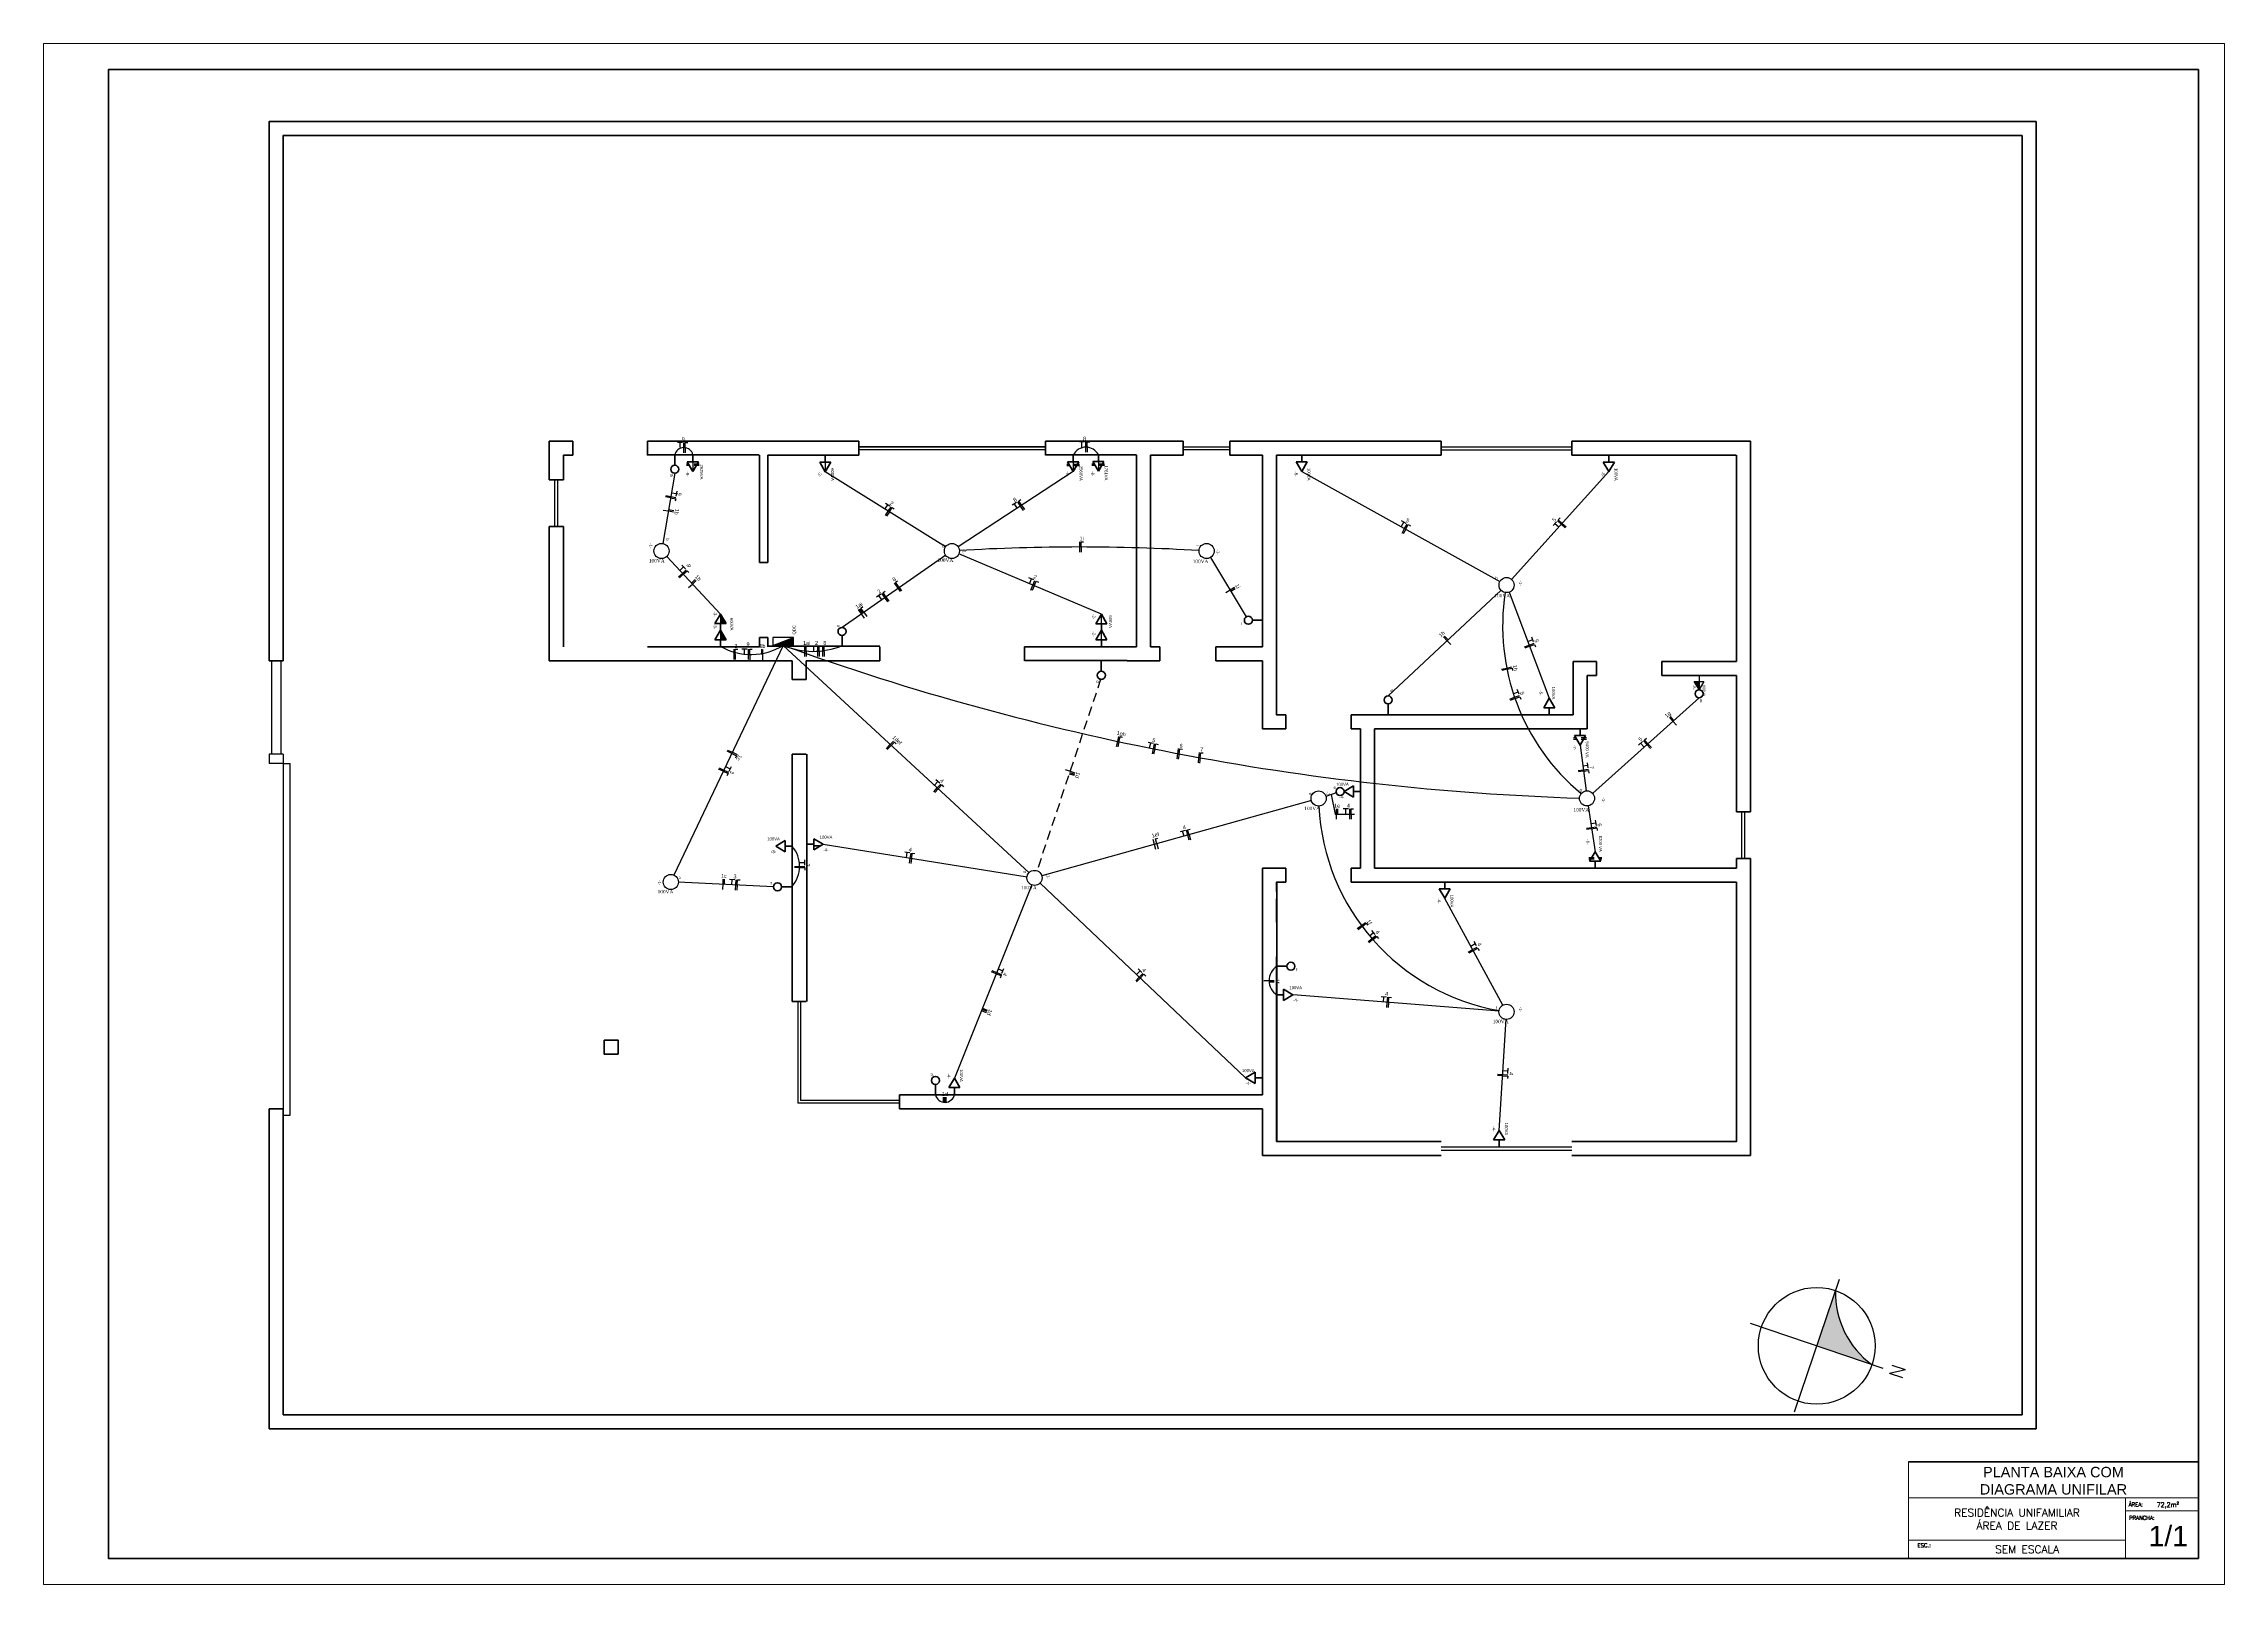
# Model space of a CAD drawing. Header units: millimetres. Extents: x -965 to 0, y -30 to 1544.
# Drawn here: x -42.05 to 0, y -29.7 to 0 of the extents above; entities outside this region: 8.
import ezdxf

# ---------------------------------------------------------------- set-up
doc = ezdxf.new("R2010")
doc.units = ezdxf.units.MM
doc.header["$LTSCALE"] = 0.015
doc.linetypes.add('ACAD_ISO02W100', pattern=[15, 12, -3])
doc.linetypes.add('HIDDEN2', pattern=[4.7625, 3.175, -1.5875])
for name, color, linetype, lineweight in [('0.13', 6, 'Continuous', 13), ('0.20', 7, 'Continuous', 20), ('0.30', 2, 'Continuous', 30), ('0.40', 3, 'Continuous', 40), ('0.60', 4, 'Continuous', 60), ('1.00', 5, 'Continuous', 100), ('cotas', 6, 'Continuous', 9), ('Interruptores', 7, 'Continuous', 50), ('texto', 3, 'Continuous', 25), ('Tomadas especiais', 7, 'Continuous', 50), ('Unifilar', 3, 'Continuous', 25)]:
    doc.layers.add(name, color=color, linetype=linetype, lineweight=lineweight)
for name, color, linetype in [('Eletrodutos', 210, 'Continuous'), ('g', 7, 'ACAD_ISO02W100'), ('Ponto_de_Luz', 1, 'Continuous'), ('Tracejada', 7, 'ACAD_ISO02W100')]:
    doc.layers.add(name, color=color, linetype=linetype)
doc.styles.add('100X1', font='ROMANS', dxfattribs={"height": 0.25})
doc.styles.add('80X50', font='arial.ttf', dxfattribs={"height": 0.075})
doc.styles.add('REGUA60', font='romans.shx', dxfattribs={"height": 1.5})
doc.styles.add('ROMANS', font='romans.shx')
pattern_1 = [(90, (-71.197, 12.3225), (-6.985, 2e-14), [5.08, -1.905]), (180, (-71.197, 12.3225), (-2e-14, -6.985), [5.08, -1.905])]

# ---------------------------------------------------------------- blocks, each defined once
blk = doc.blocks.new('Norte3')
blk.add_hatch(color=256).paths.add_polyline_path([(0, 0), (0, 1.25, -0.245858), (-1.25, 0)])
for p, q in [((0, 1.5), (0, -1.5)), ((-1.5, 0), (1.5, 0))]:
    blk.add_line(p, q)
at = {"color": 3}
blk.add_circle((0, 0), 1.25, dxfattribs=at)
blk.add_arc((-1.819, 1.819), 1.906, 287.3747, 342.6253)
at = {"color": 3, "style": '100X1'}
blk.add_text('N', height=0.3, dxfattribs=at).set_placement((-0.175, 1.668))
blk = doc.blocks.new('quadro')
at = {"layer": '0.13', "linetype": 'Continuous', "transparency": 33554687}
for p, q in [((1545.202, 879.404), (1550.794, 879.404)), ((1549.389, 879.404), (1549.389, 878.239)), ((1549.389, 879.154), (1550.794, 879.154)), ((1545.202, 878.589), (1549.389, 878.589))]:
    blk.add_line(p, q, dxfattribs=at)
at = {"layer": '0.20', "color": 5, "linetype": 'Continuous', "transparency": 33554687}
blk.add_line((1545.202, 880.104), (1545.202, 878.239), dxfattribs=at)
at = {"layer": '1.00', "transparency": 33554687}
blk.add_line((1545.202, 880.104), (1550.794, 880.104), dxfattribs=at)
blk.add_lwpolyline([(1550.794, 906.939), (1510.494, 906.939), (1510.494, 878.239), (1550.794, 878.239)], close=True, dxfattribs=at)
blk.add_lwpolyline([(1550.794, 878.239), (1542.224, 878.239)], dxfattribs=at)
blk.add_lwpolyline([(1550.794, 878.239), (1542.224, 878.239)], dxfattribs=at)
at = {"layer": 'cotas', "transparency": 33554687}
blk.add_lwpolyline([(1551.294, 907.439), (1509.244, 907.439), (1509.244, 877.739), (1551.294, 877.739)], close=True, dxfattribs=at)
at = {"color": 255, "transparency": 33554687, "style": '80X50'}
blk.add_text('1/1', height=0.3922, dxfattribs=at).set_placement((1549.831, 878.475))
at = {"color": 255, "transparency": 33554687, "insert": (1545.202, 880.004), "char_height": 0.2, "attachment_point": 1, "style": '80X50'}
blk.add_mtext_dynamic_manual_height_columns('\\pxqc;{\\C3;PLANTA BAIXA COM \\PDIAGRAMA UNIFILAR}', width=5.59127, gutter_width=0.375, heights=[0.7], dxfattribs=at)
at = {"layer": '0.20', "color": 40, "transparency": 33554687, "style": 'REGUA60'}
for s, p in [('ÁREA: ', (1549.448, 879.242)), ('PRANCHA:', (1549.455, 878.983))]:
    blk.add_text(s, height=0.075, dxfattribs=at).set_placement(p)
at = {"layer": '0.20', "transparency": 33554687, "style": 'REGUA60'}
blk.add_text('72,2m²', height=0.09, dxfattribs=at).set_placement((1549.987, 879.23))
at = {"layer": '0.20', "color": 4, "transparency": 33554687, "char_height": 0.15, "attachment_point": 5, "style": 'ROMANS'}
for s, insert, width in [('RESIDÊNCIA UNIFAMILIAR\\PÁREA DE LAZER', (1547.296, 878.996), 4.18696), ('SEM ESCALA', (1547.492, 878.414), 3.4358)]:
    blk.add_mtext(s, dxfattribs=dict(at, insert=insert, width=width))
at = {"layer": '0.20', "color": 40, "transparency": 33554687, "insert": (1545.322, 878.53), "char_height": 0.075, "width": 1.35285, "attachment_point": 1, "style": 'REGUA60'}
blk.add_mtext('\\pxql; ESC.:', dxfattribs=at)
blk = doc.blocks.new('QDC')
for p, q in [((0.2, 0.15), (-0.2, 0.15)), ((-0.2, 0), (0.2, 0.15)), ((-0.2, 0.15), (-0.2, 0)), ((-0.2, 0), (0.2, 0)), ((0.2, 0), (0.2, 0.15))]:
    blk.add_line(p, q)
blk.add_solid([(-0.2, 0), (0.2, 0), (0.2, 0.15)])
blk = doc.blocks.new('TB-230')
h = blk.add_hatch()
h.set_pattern_fill('ANGLE', color=255, scale=1.112158, angle=90)
h.set_pattern_definition([(90, (988.0724, -1702.954), (-7.768424, 1e-12), [5.649763, -2.11866]), (180, (988.0724, -1702.954), (-1e-12, -7.768424), [5.649763, -2.11866])])
h.paths.add_polyline_path([(0.143, 0.12), (0.143, -0.12), (0.195, -0.09), (0.195, 0.09)])
h.paths.add_polyline_path([(0.195, 0.09), (0.195, -0.09), (0.225, -0.072), (0.225, 0.072)])
h.paths.add_polyline_path([(0.225, 0.072), (0.225, -0.072), (0.347, 0)])
for p, q in [((0.143, -0.12), (0.143, 0.12)), ((0.143, 0.12), (0.347, 0)), ((0, 0), (0.143, 0)), ((0.347, 0), (0.143, -0.12))]:
    blk.add_line(p, q)
blk = doc.blocks.new('A$C715976ac')
blk.add_hatch(color=7).paths.add_polyline_path([(0.113, 0.115), (0.113, 0.021), (0.273, 0.115)])
at = {"color": 7}
for p, q in [((0, 0.115), (0.273, 0.115)), ((0.113, 0.21), (0.273, 0.115)), ((0.113, 0.021), (0.113, 0.21)), ((0.273, 0.115), (0.113, 0.021))]:
    blk.add_line(p, q, dxfattribs=at)
at = {"color": 7, "linetype": 'HIDDEN2'}
for s, p in [('600VA', (0.187, 0.186)), ('-5-', (0.187, -0.003))]:
    blk.add_text(s, height=0.0512, dxfattribs=at).set_placement(p)
blk = doc.blocks.new('PE')
at = {"color": 90, "linetype": 'Continuous', "lineweight": 25, "transparency": 33554687}
for p, q in [((0.05, 0.1), (-0.05, 0.1)), ((0, 0), (0, 0.1))]:
    blk.add_line(p, q, dxfattribs=at)
blk = doc.blocks.new('Fase')
at = {"color": 90, "linetype": 'Continuous', "lineweight": 25, "transparency": 33554687}
for p, q in [((0, 0), (0, 0.1)), ((0, -0.1), (0, 0))]:
    blk.add_line(p, q, dxfattribs=at)
blk = doc.blocks.new('Neutro')
at = {"color": 90, "linetype": 'Continuous', "lineweight": 25, "transparency": 33554687}
for p, q in [((0, 0), (0, 0.1)), ((0, 0.1), (0.05, 0.1)), ((0, 0), (0, -0.1))]:
    blk.add_line(p, q, dxfattribs=at)
blk = doc.blocks.new('Tomada')
at = {"color": 255, "transparency": 33554687}
for name, p in [('PE', (-0.075, 0)), ('Fase', (0, 0)), ('Neutro', (0.025, 0))]:
    blk.add_blockref(name, p, dxfattribs=at)
blk = doc.blocks.new('Retorno')
at = {"color": 90, "linetype": 'Continuous', "lineweight": 25, "transparency": 33554687}
blk.add_line((0, 0), (0, 0.1), dxfattribs=at)
blk = doc.blocks.new('Luz')
at = {"transparency": 33554687}
for name, p in [('Fase', (-0.038, 0)), ('Neutro', (-0.013, 0))]:
    blk.add_blockref(name, p, dxfattribs=at)
blk = doc.blocks.new('Interruptor')
at = {"transparency": 33554687}
for name, p in [('Fase', (-0.0125, 0)), ('Retorno', (0.0125, 0))]:
    blk.add_blockref(name, p, dxfattribs=at)

msp = doc.modelspace()

# ---------------------------------------------------------------- hatches: boundary and pattern name
h = msp.add_hatch()
h.set_pattern_fill('ANGLE', color=255, angle=90)
h.set_pattern_definition(pattern_1)
h.paths.add_polyline_path([(-957.256, 1543.83), (-957.146, 1543.766), (-957.146, 1543.895)])
h.paths.add_polyline_path([(-957.146, 1543.895), (-957.146, 1543.766), (-957.119, 1543.75), (-957.119, 1543.911)])
h.paths.add_polyline_path([(-957.119, 1543.911), (-957.119, 1543.75), (-957.073, 1543.722), (-957.073, 1543.938)])
h = msp.add_hatch()
h.set_pattern_fill('ANGLE', color=255, angle=90)
h.set_pattern_definition(pattern_1)
h.paths.add_polyline_path([(-959.423, 1543.539), (-959.423, 1543.474), (-959.313, 1543.539)])
h.paths.add_polyline_path([(-959.45, 1543.539), (-959.45, 1543.458), (-959.423, 1543.474), (-959.423, 1543.539)])
h.paths.add_polyline_path([(-959.496, 1543.539), (-959.496, 1543.43), (-959.45, 1543.458), (-959.45, 1543.539)])
h = msp.add_hatch()
h.set_pattern_fill('ANGLE', color=255, angle=90)
h.set_pattern_definition(pattern_1)
h.paths.add_polyline_path([(-961.341, 1534.309), (-961.341, 1534.417), (-961.524, 1534.309), (-961.523, 1534.308), (-961.523, 1534.308)])
h.paths.add_polyline_path([(-961.835, 1534.308), (-961.651, 1534.308), (-961.651, 1534.416)])
h.paths.add_polyline_path([(-961.468, 1534.458), (-961.624, 1534.458), (-961.624, 1534.37), (-961.468, 1534.37)], flags=9)
h = msp.add_hatch()
h.set_pattern_fill('ANGLE', color=255, angle=90)
h.set_pattern_definition(pattern_1)
h.paths.add_polyline_path([(-964.776, 1534.25), (-964.776, 1534.142), (-964.73, 1534.169), (-964.73, 1534.25)])
h.paths.add_polyline_path([(-964.73, 1534.25), (-964.73, 1534.169), (-964.703, 1534.185), (-964.703, 1534.25)])
h.paths.add_polyline_path([(-964.703, 1534.25), (-964.703, 1534.185), (-964.593, 1534.25)])
h = msp.add_hatch()
h.set_pattern_fill('ANGLE', color=255, angle=90)
h.set_pattern_definition(pattern_1)
h.paths.add_polyline_path([(-964.769, 1533.765), (-964.769, 1533.657), (-964.723, 1533.684), (-964.723, 1533.765)])
h.paths.add_polyline_path([(-964.723, 1533.765), (-964.723, 1533.684), (-964.696, 1533.7), (-964.696, 1533.765)])
h.paths.add_polyline_path([(-964.696, 1533.765), (-964.696, 1533.7), (-964.586, 1533.765)])
h = msp.add_hatch()
h.set_pattern_fill('ANGLE', color=255, angle=90)
h.set_pattern_definition(pattern_1)
h.paths.add_polyline_path([(-964.763, 1528.984), (-964.763, 1528.876), (-964.579, 1528.984)])
h = msp.add_hatch()
h.set_pattern_fill('ANGLE', color=255, angle=90)
h.set_pattern_definition(pattern_1)
h.paths.add_polyline_path([(-964.772, 1526.433), (-964.772, 1526.324), (-964.726, 1526.352), (-964.726, 1526.433)])
h = msp.add_hatch()
h.set_pattern_fill('ANGLE', color=255, angle=90)
h.set_pattern_definition(pattern_1)
h.paths.add_polyline_path([(-964.726, 1526.433), (-964.726, 1526.352), (-964.698, 1526.368), (-964.698, 1526.433)])
h.paths.add_polyline_path([(-964.698, 1526.433), (-964.698, 1526.368), (-964.588, 1526.433)])
h = msp.add_hatch(color=255)
h.dxf.hatch_style = 1
h.paths.add_polyline_path([(-28.89, -11.179), (-28.998, -10.996), (-28.998, -11.179)])
h.paths.add_polyline_path([(-28.889, -11.49), (-28.997, -11.306), (-28.998, -11.308), (-28.998, -11.308), (-28.998, -11.49)])
h.paths.add_polyline_path([(-28.848, -11.342), (-28.848, -11.185), (-28.936, -11.185), (-28.936, -11.342)], flags=9)

# ---------------------------------------------------------------- linework, layer by layer
for p, q in [((-37.7, -1.5), (-3.898, -1.5)), ((-18.545, -11.625), (-18.545, -10.574)), ((-37.7, -26.7), (-32.3, -26.7))]:
    msp.add_line(p, q)
at = {"color": 1}
for p, q in [((-32.026, -7.933), (-32.026, -7.933)), ((-18.545, -13.211), (-18.545, -13.211)), ((-18.545, -13.211), (-18.545, -13.211))]:
    msp.add_line(p, q, dxfattribs=at)
at = {"color": 7, "linetype": 'HIDDEN2'}
for p, q in [((-29.408, -8.108), (-29.654, -8.108)), ((-29.408, -8.135), (-29.654, -8.135)), ((-22.076, -8.111), (-22.322, -8.111)), ((-22.076, -8.138), (-22.322, -8.138)), ((-21.591, -8.104), (-21.837, -8.104)), ((-21.591, -8.131), (-21.837, -8.131)), ((-12.302, -13.384), (-12.548, -13.384)), ((-12.302, -13.411), (-12.548, -13.411)), ((-12.253, -15.687), (-12.007, -15.687)), ((-12.253, -15.715), (-12.007, -15.715))]:
    msp.add_line(p, q, dxfattribs=at)
at = {"color": 255}
for p, q in [((-29.53, -8.062), (-29.53, -8.245)), ((-26.978, -8.071), (-26.978, -8.254)), ((-22.197, -8.065), (-22.197, -8.248)), ((-21.712, -8.058), (-21.712, -8.241)), ((-28.998, -10.996), (-28.998, -11.179)), ((-28.998, -11.308), (-28.998, -11.49)), ((-21.654, -11.182), (-21.654, -10.999)), ((-21.654, -11.493), (-21.654, -11.311))]:
    msp.add_line(p, q, dxfattribs=at)
at = {"color": 2}
for p, q in [((-37.655, -11.895), (-37.655, -13.695)), ((-37.475, -11.895), (-37.475, -13.695)), ((-37.43, -13.875), (-37.295, -13.875)), ((-37.43, -20.655), (-37.295, -20.655))]:
    msp.add_line(p, q, dxfattribs=at)
at = {"color": 3}
for p, q in [((-37.43, -13.695), (-37.7, -13.695)), ((-37.7, -13.695), (-37.7, -13.875)), ((-37.43, -13.875), (-37.7, -13.875)), ((-37.43, -13.695), (-37.43, -13.875))]:
    msp.add_line(p, q, dxfattribs=at)
at = {"color": 10}
msp.add_line((-16.835, -15.891), (-16.835, -15.891), dxfattribs=at)
msp.add_lwpolyline([(-12.56, -15.891), (-16.385, -15.891)])
at = {"layer": '0.30'}
for p, q in [((-26.33, -7.773), (-22.73, -7.773)), ((-22.73, -7.773), (-26.33, -7.773)), ((-22.73, -7.773), (-26.33, -7.773)), ((-22.73, -7.827), (-26.33, -7.827)), ((-20.075, -7.773), (-19.175, -7.773)), ((-19.175, -7.827), (-20.075, -7.827)), ((-15.102, -7.773), (-12.582, -7.773)), ((-15.102, -7.827), (-12.582, -7.827)), ((-32.192, -9.306), (-32.192, -8.406)), ((-32.134, -9.306), (-32.134, -8.406)), ((-37.43, -13.875), (-37.43, -17.295)), ((-37.295, -17.295), (-37.295, -13.875)), ((-9.302, -15.71), (-9.302, -14.81)), ((-9.248, -15.71), (-9.248, -14.81)), ((-37.43, -17.295), (-37.43, -20.655)), ((-37.295, -20.655), (-37.295, -17.295)), ((-27.507, -18.465), (-27.507, -20.427)), ((-27.453, -18.465), (-27.453, -20.373)), ((-25.545, -20.427), (-27.507, -20.427)), ((-25.545, -20.373), (-27.453, -20.373)), ((-12.582, -21.273), (-15.102, -21.273)), ((-15.102, -21.327), (-12.582, -21.327))]:
    msp.add_line(p, q, dxfattribs=at)
at = {"layer": '0.40'}
for p, q in [((-37.43, -11.895), (-37.7, -11.895)), ((-37.7, -20.535), (-37.43, -20.535)), ((-3.898, -26.7), (-37.7, -26.7))]:
    msp.add_line(p, q, dxfattribs=at)
for points in [[(-37.7, -2.67), (-37.7, -1.5), (-3.628, -1.5)], [(-3.628, -26.7), (-3.628, -1.5)], [(-37.43, -2.67), (-37.43, -1.77), (-3.898, -1.77)], [(-3.898, -26.43), (-3.898, -1.77)], [(-37.7, -11.895), (-37.7, -2.67)], [(-37.43, -11.895), (-37.43, -2.67)], [(-3.628, -26.7), (-37.7, -26.7), (-37.7, -20.535)], [(-3.898, -26.43), (-37.43, -26.43), (-37.43, -20.535)]]:
    msp.add_lwpolyline(points, dxfattribs=at)
at = {"layer": '0.60'}
for p, q in [((-32.3, -7.665), (-32.3, -8.406)), ((-31.846, -7.665), (-32.3, -7.665)), ((-31.846, -7.933), (-32.026, -7.933)), ((-32.026, -8.406), (-32.026, -7.933)), ((-32.026, -7.933), (-32.026, -7.933)), ((-32.026, -7.933), (-32.026, -8.406)), ((-31.846, -7.933), (-31.846, -7.665)), ((-28.253, -7.928), (-30.413, -7.928)), ((-30.406, -7.663), (-30.406, -7.935)), ((-28.247, -7.665), (-30.406, -7.665)), ((-28.247, -7.665), (-26.33, -7.665)), ((-28.085, -10.005), (-28.085, -7.935)), ((-28.085, -7.935), (-26.33, -7.935)), ((-26.33, -7.935), (-26.33, -7.665)), ((-22.73, -7.665), (-20.075, -7.665)), ((-22.73, -7.935), (-22.73, -7.665)), ((-22.729, -7.929), (-20.974, -7.929)), ((-20.975, -7.935), (-20.975, -11.625)), ((-20.975, -7.935), (-20.975, -11.625)), ((-20.705, -7.935), (-20.075, -7.935)), ((-20.705, -7.935), (-20.705, -10.731)), ((-20.075, -7.935), (-20.705, -7.935)), ((-20.075, -7.935), (-20.075, -7.665)), ((-19.175, -7.665), (-15.102, -7.665)), ((-19.175, -7.935), (-19.175, -7.665)), ((-19.175, -7.935), (-18.545, -7.935)), ((-18.545, -7.935), (-19.175, -7.935)), ((-18.545, -7.935), (-18.545, -11.625)), ((-16.037, -7.932), (-18.276, -7.932)), ((-18.275, -11.895), (-18.275, -7.935)), ((-18.275, -7.935), (-18.275, -12.941)), ((-18.275, -7.935), (-18.275, -12.941)), ((-18.275, -11.499), (-18.275, -7.935)), ((-15.102, -7.935), (-16.035, -7.935)), ((-15.102, -7.935), (-15.102, -7.665)), ((-12.585, -7.933), (-9.412, -7.933)), ((-12.582, -7.665), (-9.14, -7.665)), ((-12.582, -7.935), (-12.582, -7.665)), ((-9.41, -7.935), (-9.41, -11.913)), ((-32.026, -8.406), (-32.3, -8.406)), ((-20.705, -8.205), (-20.705, -10.731)), ((-18.545, -11.625), (-18.545, -8.205)), ((-18.545, -9.231), (-18.545, -8.205)), ((-32.3, -9.306), (-32.3, -11.895)), ((-32.026, -9.306), (-32.3, -9.306)), ((-32.026, -11.625), (-32.026, -9.306)), ((-32.026, -9.306), (-32.026, -9.779)), ((-28.085, -10.005), (-28.247, -10.005)), ((-20.705, -10.731), (-20.705, -11.625)), ((-20.705, -11.001), (-20.705, -11.625)), ((-28.427, -11.625), (-30.406, -11.625)), ((-28.247, -11.625), (-28.427, -11.625)), ((-28.085, -11.445), (-28.247, -11.445)), ((-28.085, -11.625), (-28.085, -11.445)), ((-25.925, -11.615), (-28.085, -11.615)), ((-25.925, -11.625), (-25.925, -11.895)), ((-21.155, -11.625), (-23.135, -11.625)), ((-23.135, -11.625), (-20.975, -11.625)), ((-23.135, -11.625), (-23.135, -11.895)), ((-20.975, -11.625), (-21.155, -11.625)), ((-20.975, -11.625), (-21.155, -11.625)), ((-20.705, -11.625), (-20.525, -11.625)), ((-20.525, -11.625), (-20.525, -11.895)), ((-19.445, -11.625), (-18.545, -11.625)), ((-19.445, -11.625), (-19.445, -11.895)), ((-28.355, -11.895), (-32.3, -11.895)), ((-27.615, -11.895), (-28.355, -11.895)), ((-27.615, -12.255), (-27.615, -11.895)), ((-27.615, -11.895), (-27.615, -12.255)), ((-25.925, -11.895), (-27.345, -11.895)), ((-27.345, -12.255), (-27.345, -11.895)), ((-21.156, -11.892), (-23.136, -11.892)), ((-20.705, -11.895), (-21.155, -11.895)), ((-18.545, -11.895), (-18.545, -13.211)), ((-12.29, -13.209), (-12.29, -12.183)), ((-12.29, -12.183), (-12.11, -12.183)), ((-12.11, -12.183), (-12.11, -11.913)), ((-10.85, -12.183), (-10.85, -11.913)), ((-10.85, -12.183), (-9.41, -12.183)), ((-9.41, -12.183), (-9.41, -14.81)), ((-27.615, -12.255), (-27.345, -12.255)), ((-18.275, -12.941), (-18.095, -12.941)), ((-18.095, -12.941), (-18.095, -13.211)), ((-16.835, -12.939), (-16.835, -13.211)), ((-12.56, -12.939), (-16.385, -12.939)), ((-18.275, -13.209), (-18.275, -13.211)), ((-18.275, -13.209), (-18.275, -13.211)), ((-16.835, -13.211), (-16.655, -13.211)), ((-16.655, -13.211), (-16.655, -15.891)), ((-16.385, -13.209), (-16.385, -15.891)), ((-12.56, -13.209), (-16.385, -13.209)), ((-12.56, -13.209), (-12.29, -13.209)), ((-27.615, -18.465), (-27.615, -13.695)), ((-27.615, -13.695), (-27.345, -13.695)), ((-27.331, -18.465), (-27.331, -13.695)), ((-9.41, -14.81), (-9.14, -14.81)), ((-18.545, -15.891), (-18.545, -20.265)), ((-18.095, -16.161), (-18.095, -15.891)), ((-16.835, -16.163), (-16.835, -15.891)), ((-16.835, -15.891), (-16.655, -15.891)), ((-12.065, -15.891), (-16.385, -15.891)), ((-9.41, -15.891), (-12.29, -15.891)), ((-11.84, -15.891), (-12.02, -15.891)), ((-9.41, -15.891), (-11.57, -15.891)), ((-9.41, -15.71), (-9.41, -15.891)), ((-9.41, -15.71), (-9.41, -15.891)), ((-9.41, -15.71), (-9.41, -15.891)), ((-9.41, -15.71), (-9.41, -15.891)), ((-9.41, -15.891), (-9.41, -15.71)), ((-9.41, -15.71), (-9.14, -15.71)), ((-18.275, -16.161), (-18.275, -16.341)), ((-18.275, -16.161), (-18.095, -16.161)), ((-18.272, -16.156), (-18.272, -21.16)), ((-11.57, -16.161), (-12.02, -16.161)), ((-9.41, -16.161), (-9.59, -16.161)), ((-9.41, -21.165), (-9.41, -16.161)), ((-18.275, -17.601), (-18.275, -21.165)), ((-27.345, -18.465), (-27.615, -18.465)), ((-18.545, -20.265), (-25.545, -20.265)), ((-25.545, -20.265), (-25.545, -20.535)), ((-18.545, -20.535), (-25.545, -20.535)), ((-18.545, -20.535), (-18.545, -21.435)), ((-15.102, -21.435), (-18.545, -21.435)), ((-18.275, -21.165), (-15.102, -21.165)), ((-17.465, -21.165), (-18.275, -21.165)), ((-12.582, -21.165), (-9.41, -21.165)), ((-9.14, -21.435), (-12.582, -21.435))]:
    msp.add_line(p, q, dxfattribs=at)
for points in [[(-28.247, -10.005), (-28.247, -7.935)], [(-18.275, -11.499), (-18.275, -7.935)], [(-9.14, -14.81), (-9.14, -7.665)], [(-28.247, -11.625), (-28.247, -11.445)], [(-28.085, -11.625), (-28.085, -11.445)], [(-20.705, -11.895), (-20.705, -11.895), (-20.525, -11.895)], [(-19.445, -11.895), (-18.545, -11.895)], [(-12.11, -11.913), (-12.56, -11.913)], [(-12.56, -11.913), (-12.56, -12.939)], [(-9.41, -11.913), (-10.85, -11.913)], [(-18.275, -12.941), (-18.275, -12.759)], [(-18.095, -12.941), (-18.275, -12.941), (-18.275, -12.761)], [(-16.385, -12.939), (-16.835, -12.939)], [(-18.095, -13.211), (-18.545, -13.211)], [(-16.655, -13.211), (-16.835, -13.211)], [(-18.095, -15.891), (-18.545, -15.891)], [(-18.095, -15.891), (-18.275, -15.891)], [(-16.655, -15.891), (-16.835, -15.891)], [(-16.655, -15.891), (-16.835, -15.891)], [(-11.84, -15.891), (-12.29, -15.891)], [(-9.14, -21.435), (-9.14, -15.71)], [(-18.275, -16.161), (-18.275, -16.341)], [(-18.095, -16.161), (-18.275, -16.161), (-18.275, -16.341)], [(-11.84, -16.161), (-16.835, -16.161)], [(-9.41, -16.161), (-9.41, -21.165), (-12.582, -21.165)], [(-11.84, -16.161), (-11.84, -16.161), (-9.59, -16.161)], [(-9.59, -16.161), (-9.41, -16.161)], [(-18.275, -16.485), (-18.275, -16.935)], [(-18.275, -17.601), (-18.275, -21.165)]]:
    msp.add_lwpolyline(points, dxfattribs=at)
msp.add_lwpolyline([(-31.242, -19.207), (-31.242, -19.477), (-30.972, -19.477), (-30.972, -19.207)], close=True, dxfattribs=at)
at = {"layer": 'Eletrodutos', "color": 255}
for p, q in [((-29.879, -8.283), (-30.111, -9.636)), ((-24.66, -9.703), (-26.978, -8.254)), ((-22.197, -8.248), (-24.414, -9.7)), ((-17.791, -8.247), (-13.969, -10.367)), ((-11.87, -8.251), (-13.744, -10.329)), ((-28.998, -10.996), (-30.036, -9.886)), ((-24.656, -9.863), (-26.655, -11.254)), ((-21.654, -10.999), (-24.402, -9.837)), ((-19.55, -9.905), (-18.86, -11.047)), ((-16.125, -12.574), (-13.948, -10.537)), ((-13.79, -10.573), (-13.017, -12.617)), ((-27.79, -11.599), (-29.896, -16.029)), ((-27.016, -15.434), (-23.086, -16.059)), ((-27.977, -16.254), (-29.812, -16.161)), ((-22.997, -16.217), (-24.488, -19.939)), ((-18.873, -19.936), (-22.837, -16.182))]:
    msp.add_line(p, q, dxfattribs=at)
at = {"layer": 'Eletrodutos', "color": 0, "transparency": 33554687}
for p, q in [((-23.049, -15.983), (-27.79, -11.599)), ((-17.605, -14.59), (-22.803, -16.043))]:
    msp.add_line(p, q, dxfattribs=at)
at = {"layer": 'Eletrodutos', "color": 255, "transparency": 33554687}
for p, q in [((-10.13, -12.608), (-12.181, -14.452)), ((-12.424, -13.521), (-12.308, -14.405)), ((-17.125, -14.442), (-17.324, -14.512)), ((-17.222, -14.476), (-17.146, -14.852)), ((-12.268, -14.693), (-12.132, -15.577)), ((-17.146, -14.852), (-16.771, -14.852)), ((-13.912, -18.535), (-15.034, -16.476)), ((-13.987, -18.652), (-17.959, -18.337)), ((-13.984, -20.95), (-13.851, -18.808))]:
    msp.add_line(p, q, dxfattribs=at)
at = {"layer": 'Eletrodutos', "color": 255}
for centre, radius, start, end in [((-29.704, -7.965), 0.178, 12.2767, 168.9293), ((-21.953, -8.046), 0.268, 25.9624, 154.0403), ((-22.08, -48.603), 38.9, 86.5951, 93.4054), ((-28.41, -10.593), 1.182, 240.211, 301.6287), ((-27.215, -10.23), 1.485, 247.216, 292.1842), ((-28.056, -15.859), 0.584, 317.4503, 41.7367), ((-24.671, -20.225), 0.185, 191.0334, 351.9759)]:
    msp.add_arc(centre, radius, start, end, dxfattribs=at)
at = {"layer": 'Eletrodutos', "color": 0, "transparency": 33554687}
msp.add_arc((-9.714, -11.228), 4.203, 171.1384, 230.2163, dxfattribs=at)
at = {"layer": 'Eletrodutos', "color": 255, "transparency": 33554687}
for centre, radius, start, end in [((-10.807, 35.448), 50.019, 250.1507, 268.1342), ((-13.257, -14.495), 4.208, 182.7342, 260.0203), ((-18.09, -18.061), 0.33, 123.4466, 236.7197)]:
    msp.add_arc(centre, radius, start, end, dxfattribs=at)
at = {"layer": 'g', "color": 255, "transparency": 33554687}
for p, q in [((-21.655, -12.254), (-21.668, -12.254)), ((-21.668, -12.254), (-21.655, -12.254))]:
    msp.add_line(p, q, dxfattribs=at)
at = {"layer": 'Interruptores', "color": 7, "flags": 128}
for points in [[(-29.878, -7.928), (-29.879, -8.128)], [(-18.546, -11.114), (-18.743, -11.114)], [(-26.655, -11.605), (-26.655, -11.408)], [(-21.655, -11.902), (-21.655, -12.099)], [(-16.125, -12.925), (-16.125, -12.728)], [(-27.625, -16.254), (-27.822, -16.254)], [(-18.274, -17.785), (-18.078, -17.785)], [(-24.853, -20.261), (-24.853, -20.064)]]:
    msp.add_lwpolyline(points, close=True, dxfattribs=at)
at = {"layer": 'Interruptores', "color": 7}
for centre in [(-29.879, -8.205), (-26.655, -11.331), (-18.82, -11.114), (-21.655, -12.177), (-16.125, -12.651), (-10.13, -12.531), (-27.899, -16.254), (-18, -17.785), (-24.853, -19.986)]:
    msp.add_circle(centre, 0.0773, dxfattribs=at)
at = {"layer": 'Interruptores', "color": 7, "transparency": 33554687}
msp.add_circle((-17.052, -14.417), 0.0773, dxfattribs=at)
at = {"layer": 'Ponto_de_Luz', "color": 7}
for centre in [(-30.136, -9.78), (-24.536, -9.78), (-19.625, -9.78), (-13.841, -10.437), (-17.465, -14.551), (-12.29, -14.549), (-22.943, -16.082), (-29.957, -16.161), (-13.842, -18.663)]:
    msp.add_circle(centre, 0.146, dxfattribs=at)
at = {"layer": 'Tracejada', "color": 255, "transparency": 33554687}
for p, q in [((-21.668, -12.254), (-22.897, -15.944)), ((-21.668, -12.254), (-21.668, -12.254)), ((-21.655, -12.254), (-21.668, -12.254)), ((-21.655, -12.254), (-21.655, -12.254)), ((-21.655, -12.254), (-21.655, -12.254)), ((-21.655, -12.254), (-21.655, -12.254))]:
    msp.add_line(p, q, dxfattribs=at)

# ---------------------------------------------------------------- block references
at = {"color": 1}
msp.add_blockref('quadro', (-1551.294, -907.439), dxfattribs=at)
at = {"color": 10}
msp.add_blockref('QDC', (-27.79, -11.599), dxfattribs=at)
at = {"color": 255, "rotation": 269.9999999999998}
msp.add_blockref('A$C715976ac', (-10.245, -12.18), dxfattribs=at)
at = {"xscale": 0.8999999999998792, "yscale": 0.8999999999998792, "zscale": 2.4, "rotation": 251.2568061609114}
msp.add_blockref('Norte3', (-7.861, -25.102), dxfattribs=at)
at = {"layer": 'Eletrodutos', "color": 0, "transparency": 33554687, "rotation": 301.094263500547}
msp.add_blockref('Interruptor', (-19.165, -10.542), dxfattribs=at)
at = {"layer": 'texto', "transparency": 33554687}
for name, p, rotation in [('Luz', (-25.704, -13.545), 317.2408340724915), ('Tomada', (-24.819, -14.347), 317.2408340724915), ('Fase', (-22.258, -14.025), 251.5875058873044), ('Retorno', (-22.273, -14.073), 251.5875058873044), ('Retorno', (-22.266, -14.049), 251.5875058873044), ('Tomada', (-25.339, -15.701), 350.9665860091403), ('Tomada', (-23.673, -17.905), 248.1705773213968), ('Tomada', (-20.923, -17.995), 316.5532266492987), ('Retorno', (-23.967, -18.638), 248.1705773213968), ('Retorno', (-23.957, -18.615), 248.1705773213968), ('Retorno', (-23.948, -18.592), 248.1705773213968)]:
    msp.add_blockref(name, p, dxfattribs=dict(at, rotation=rotation))
for p in [(-24.696, -20.41), (-24.671, -20.41), (-24.646, -20.41)]:
    msp.add_blockref('Retorno', p, dxfattribs=at)
at = {"layer": 'Tomadas especiais', "color": 7, "xscale": 0.8991528196204149, "yscale": 0.8991528196204149, "zscale": 0.8991528196204149}
for p, rotation in [((-29.53, -7.933), 269.9999999999998), ((-26.978, -7.942), 269.9999999999998), ((-22.197, -7.936), 269.9999999999998), ((-21.712, -7.929), 269.9999999999998), ((-17.791, -7.935), 269.9999999999998), ((-11.87, -7.939), 269.9999999999998), ((-28.998, -11.308), 89.99999999999987), ((-28.997, -11.619), 89.99999999999987), ((-21.654, -11.311), 89.99999999999987), ((-21.654, -11.621), 89.99999999999987), ((-13.017, -12.929), 89.99999999999987), ((-12.424, -13.209), 270.00000000001), ((-16.663, -14.417), 179.9999999999999), ((-27.62, -15.47), 179.9999999999999), ((-12.132, -15.89), 89.99999999999987), ((-15.034, -16.163), 269.9999999999998), ((-24.488, -20.251), 89.99999999999987), ((-18.561, -19.936), 179.9999999999999), ((-13.984, -21.262), 89.99999999999987)]:
    msp.add_blockref('TB-230', p, dxfattribs=dict(at, rotation=rotation))
for p in [(-27.328, -15.434), (-18.272, -18.337)]:
    msp.add_blockref('TB-230', p, dxfattribs=at)
at = {"layer": 'Unifilar', "color": 255, "transparency": 33554687}
msp.add_blockref('Tomada', (-29.704, -7.787), dxfattribs=at)
at = {"layer": 'Unifilar', "transparency": 33554687}
for name, p in [('Tomada', (-21.953, -7.778)), ('Luz', (-22.033, -9.702)), ('Luz', (-27.336, -11.715)), ('Tomada', (-27.123, -11.715)), ('Luz', (-26.986, -11.715)), ('Fase', (-17.121, -14.852)), ('Retorno', (-17.096, -14.852)), ('Tomada', (-16.865, -14.852))]:
    msp.add_blockref(name, p, dxfattribs=at)
at = {"layer": 'Unifilar', "color": 255, "transparency": 33554687}
for name, p, rotation in [('Tomada', (-29.955, -8.73), 260.2488135859984), ('Fase', (-30.003, -9.008), 260.2488135859986), ('Retorno', (-29.999, -8.983), 260.2488135859986), ('Tomada', (-29.732, -10.211), 313.0857488343881), ('Fase', (-29.54, -10.417), 313.0857488343883), ('Retorno', (-29.557, -10.398), 313.0857488343883), ('Fase', (-28.74, -11.775), 180), ('Neutro', (-28.715, -11.774), 359.6876566443069), ('Tomada', (-28.46, -11.775), 359.8297489751357), ('Retorno', (-28.204, -11.775), 359.8297489751358), ('Fase', (-28.179, -11.776), 359.8297489751358), ('Tomada', (-28.933, -14.003), 244.5822875675058), ('Neutro', (-28.781, -13.684), 244.5822875675058), ('Fase', (-28.77, -13.661), 244.5822875675058), ('Tomada', (-27.471, -15.859), 270), ('Fase', (-28.949, -16.205), 357.0880242497315), ('Retorno', (-28.924, -16.206), 357.0880242497315), ('Tomada', (-28.702, -16.217), 357.0880242497312), ('Fase', (-16.64, -17), 306.8723674616763)]:
    msp.add_blockref(name, p, dxfattribs=dict(at, rotation=rotation))
at = {"layer": 'Unifilar', "transparency": 33554687}
for name, p, rotation in [('Tomada', (-23.213, -8.913), 33.22409552960054), ('Tomada', (-25.763, -9.014), 328.0018633021353), ('Tomada', (-15.806, -9.348), 330.9869900224532), ('Tomada', (-12.786, -9.266), 47.95653726695065), ('Luz', (-25.556, -10.458), 34.82194839650484), ('Tomada', (-22.974, -10.441), 337.0757918101731), ('Interruptor', (-26.267, -10.984), 34.82194839650492), ('Neutro', (-26.236, -10.962), 34.82194839650492), ('Tomada', (-25.828, -10.679), 34.82194839650491), ('Interruptor', (-14.978, -11.501), 43.08847821133237), ('Tomada', (-13.404, -11.593), 290.7129614152412), ('Luz', (-13.83, -12.073), 283.4911331748642), ('Tomada', (-13.686, -12.601), 290.1733760734076), ('Interruptor', (-10.625, -13.053), 41.94443574077553), ('Luz', (-21.302, -13.46), 348.1775920239222), ('Tomada', (-11.135, -13.512), 41.94443574077553), ('Tomada', (-20.65, -13.593), 348.1108121316683), ('Luz', (-20.142, -13.694), 351.0486090829381), ('Luz', (-19.736, -13.769), 353.9181725383544), ('Tomada', (-12.361, -13.999), 277.4288559677439), ('Tomada', (-12.204, -15.11), 278.7253067892891), ('Fase', (-20.63, -15.436), 15.61622389357722), ('Neutro', (-20.586, -15.423), 15.61622389357724), ('Tomada', (-19.988, -15.256), 15.61622389357725), ('Neutro', (-16.625, -17.02), 308.9482654672619), ('Tomada', (-16.436, -17.253), 309.735018147963), ('Tomada', (-14.496, -17.463), 298.5920923215373), ('Fase', (-18.421, -18.061), 270), ('Retorno', (-18.421, -18.086), 270), ('Tomada', (-16.141, -18.481), 355.4698944732932), ('Tomada', (-13.917, -19.87), 266.4638011820102)]:
    msp.add_blockref(name, p, dxfattribs=dict(at, rotation=rotation))

# ---------------------------------------------------------------- texts
at = {"color": 7, "linetype": 'HIDDEN2'}
for s, rotation, p in [('b', 270, (-29.974, -8.306)), ('-9-', 270, (-29.664, -8.246)), ('2625VA', 270, (-29.392, -8.112)), ('-2-', 270, (-27.112, -8.255)), ('600VA', 270, (-26.868, -8.185)), ('-8-', 270, (-22.332, -8.249)), ('2560VA', 270, (-22.076, -8.138)), ('-8-', 270, (-21.847, -8.242)), ('1761VA', 270, (-21.591, -8.131)), ('-5-', 270, (-17.926, -8.247)), ('100VA', 270, (-17.681, -8.178)), ('-5-', 270, (-12.005, -8.252)), ('100VA', 270, (-11.76, -8.182)), ('-1-', 270, (-30.371, -9.631)), ('b', 270, (-30.046, -9.539)), ('i', 270, (-19.826, -9.664)), ('-1-', 270, (-24.33, -9.747)), ('-1-', 270, (-19.431, -9.751)), ('-1-', 270, (-13.604, -10.351)), ('-3-', 270.2371, (-29.133, -11.186)), ('-3-', 270.2371, (-29.13, -10.945)), ('600VA', 270.2371, (-28.813, -11.068)), ('QDC', 90, (-27.551, -11.389)), ('a', 270, (-26.75, -11.202)), ('-2-', 270, (-21.829, -10.999)), ('-2-', 270, (-21.828, -11.329)), ('600VA', 270, (-21.508, -11.02)), ('i', 360, (-18.952, -11.209)), ('d', 270, (-21.751, -12.277)), ('h', 90, (-16.03, -12.496)), ('-5-', 270, (-13.209, -12.466)), ('100VA', 270, (-12.965, -12.396)), ('g', 180, (-10.072, -12.65)), ('5400 VA', 270, (-12.314, -13.452)), ('-7-', 270, (-12.558, -13.522)), ('e', 90, (-17.607, -14.483)), ('-1-', 270, (-17.311, -14.417)), ('-1-', 270, (-12.004, -14.53)), ('100VA', 360, (-28.097, -15.36)), ('-3-', 360, (-28.027, -15.605)), ('100VA', 360, (-27.085, -15.324)), ('-4-', 360, (-27.015, -15.569)), ('-6-', 270, (-12.303, -15.337)), ('8200 VA', 270, (-12.059, -15.268)), ('d', 90, (-23.106, -15.993)), ('-1-', 270, (-30.204, -16.125)), ('c', 180, (-29.763, -16.06)), ('c', 180, (-28, -16.159)), ('-1-', 270, (-22.706, -15.995)), ('-4-', 270, (-15.169, -16.476)), ('100VA', 270, (-14.924, -16.406)), ('f', 360, (-17.9, -17.881)), ('100VA', 360, (-18.029, -18.227)), ('-4-', 360, (-17.959, -18.471)), ('f', 360, (-14.048, -18.62)), ('-1-', 270, (-13.6, -18.567)), ('d', 270, (-24.948, -19.846)), ('-4-', 270, (-24.627, -19.849)), ('100VA', 270, (-24.383, -19.769)), ('-4-', 270, (-14.118, -20.869)), ('100VA', 270, (-13.874, -20.799))]:
    msp.add_text(s, height=0.0585, rotation=rotation, dxfattribs=at).set_placement(p)
at = {"color": 255, "style": '80X50'}
msp.add_text('a', height=0.075, rotation=360, dxfattribs=at).set_placement((-24.727, -9.711))
at = {"color": 7, "linetype": 'HIDDEN2'}
for s, p in [('100VA', (-17.127, -14.307)), ('-4-', (-17.068, -14.551)), ('100VA', (-18.943, -19.826)), ('-4-', (-18.873, -20.071))]:
    msp.add_text(s, height=0.0585, dxfattribs=at).set_placement(p)
at = {"color": 7, "linetype": 'HIDDEN2', "transparency": 33554687}
msp.add_text('e', height=0.0585, rotation=90, dxfattribs=at).set_placement((-17.13, -14.364))
at = {"color": 255, "char_height": 0.0585, "attachment_point": 1, "style": '80X50'}
for s, insert, width in [('h', (-14.058, -10.271), 0.03627), ('g', (-12.433, -14.354), 0.03925)]:
    msp.add_mtext(s, dxfattribs=dict(at, insert=insert, width=width))
at = {"layer": 'Ponto_de_Luz', "color": 7, "char_height": 0.06766, "width": 0.233, "attachment_point": 1}
for insert in [(-30.379, -9.935), (-24.814, -9.923), (-19.894, -9.947), (-14.077, -10.608), (-17.742, -14.707), (-12.553, -14.736), (-30.212, -16.314), (-23.204, -16.236), (-14.107, -18.817)]:
    msp.add_mtext('{\\fTimes New Roman|b0|i0|c0|p18;100VA}', dxfattribs=dict(at, insert=insert))
at = {"layer": 'texto', "transparency": 33554687, "style": '80X50'}
for rotation, p in [(357.6826, (-29.748, -7.661)), (267.6826, (-29.826, -8.653)), (267.6826, (-29.647, -10.032)), (357.6826, (-28.498, -11.615))]:
    msp.add_text('9', height=0.075, rotation=rotation, dxfattribs=at).set_placement(p)
at = {"layer": 'texto', "transparency": 33554687, "char_height": 0.075, "attachment_point": 1, "style": '80X50'}
for s, width, insert, rotation in [('\\pxqc;1def', 0.075, (-25.596, -13.372), 317.2408), ('\\pxqc;4', 0.2, (-24.775, -14.115), 317.2408), ('\\pxqc;1d', 0.05, (-22.067, -14.089), 251.5875), ('\\pxqc;4', 0.2, (-25.431, -15.484), 350.9666), ('\\pxqc;4', 0.2, (-23.441, -17.863), 248.1706), ('\\pxqc;4', 0.2, (-20.877, -17.763), 316.5532), ('\\pxqc;1d', 0.05, (-23.762, -18.666), 248.1706)]:
    msp.add_mtext_dynamic_manual_height_columns(s, width=width, gutter_width=0.375, heights=[0], dxfattribs=dict(at, insert=insert, rotation=rotation))
at = {"layer": 'texto', "transparency": 33554687, "insert": (-24.696, -20.21), "char_height": 0.075, "attachment_point": 1, "style": '80X50'}
msp.add_mtext_dynamic_manual_height_columns('\\pxqc;1d', width=0.05, gutter_width=0.375, heights=[0], dxfattribs=at)
at = {"layer": 'Unifilar', "transparency": 33554687, "char_height": 0.075, "attachment_point": 1, "style": '80X50'}
for s, width, insert in [('\\pxqc;8', 0.2, (-22.078, -7.578)), ('\\pxqc;1i', 0.075, (-22.07, -9.502)), ('\\pxqc;3', 0.07555, (-28.74, -11.575)), ('\\pxqc;1ai', 0.075, (-27.373, -11.515)), ('\\pxqc;2', 0.2, (-27.248, -11.515)), ('\\pxqc;8', 0.075, (-27.023, -11.515)), ('\\pxqc;1e', 0.025, (-17.121, -14.652)), ('\\pxqc;4', 0.2, (-16.99, -14.652))]:
    msp.add_mtext_dynamic_manual_height_columns(s, width=width, gutter_width=0.375, heights=[0], dxfattribs=dict(at, insert=insert))
for s, width, insert, rotation in [('\\pxqc;2', 0.2, (-25.763, -8.778), 328.0019), ('\\pxqc;8', 0.2, (-23.427, -8.815), 33.2241), ('\\pxqc;1b', 0.025, (-29.802, -9.017), 260.2488), ('\\pxqc;5', 0.2, (-15.819, -9.112), 330.987), ('\\pxqc;5', 0.2, (-13.018, -9.225), 47.9565), ('\\pxqc;1b', 0.025, (-29.411, -10.262), 313.0857), ('\\pxqc;8', 0.075, (-25.701, -10.315), 34.8219), ('\\pxqc;2', 0.2, (-23.011, -10.208), 337.0758), ('\\pxqc;1i', 0.025, (-19, -10.428), 301.0943), ('\\pxqc;1ai', 0.1, (-26.391, -10.827), 34.8219), ('\\pxqc;2', 0.2, (-26.045, -10.586), 34.8219), ('\\pxqc;1h', 0.025, (-15.124, -11.363), 43.0885), ('\\pxqc;1b', 0.025, (-28.203, -11.575), 359.8297), ('\\pxqc;5', 0.2, (-13.262, -11.405), 290.713), ('\\pxqc;1h', 0.075, (-13.645, -11.99), 283.4911), ('\\pxqc;5', 0.2, (-13.541, -12.415), 290.1734), ('\\pxqc;1g', 0.025, (-10.768, -12.912), 41.9444), ('\\pxqc;1gh', 0.075, (-21.298, -13.257), 348.1776), ('\\pxqc;5', 0.2, (-20.731, -13.371), 348.1108), ('\\pxqc;5', 0.2, (-11.362, -13.447), 41.9444), ('\\pxqc;6', 0.075, (-20.148, -13.491), 351.0486), ('\\pxqc;7', 0.075, (-19.752, -13.566), 353.9182), ('\\pxqc;7', 0.2, (-12.179, -13.849), 277.4289), ('\\pxqc;4', 0.2, (-20.162, -15.097), 15.6162), ('\\pxqc;6', 0.2, (-12.025, -14.956), 278.7253), ('\\pxqc;1ef', 0.09249, (-20.668, -15.229), 15.9352), ('\\pxqc;1f', 0.075, (-16.48, -16.88), 306.8724), ('\\pxqc;4', 0.2, (-16.362, -17.029), 309.735), ('\\pxqc;4', 0.2, (-14.38, -17.258), 298.5921), ('\\pxqc;1f', 0.025, (-18.221, -18.061), 270), ('\\pxqc;4', 0.2, (-16.25, -18.272), 355.4699), ('\\pxqc;4', 0.2, (-13.709, -19.757), 266.4638)]:
    msp.add_mtext_dynamic_manual_height_columns(s, width=width, gutter_width=0.375, heights=[0], dxfattribs=dict(at, insert=insert, rotation=rotation))
at = {"layer": 'Unifilar', "color": 90, "linetype": 'Continuous', "lineweight": 25, "transparency": 33554687, "char_height": 0.075, "attachment_point": 1, "style": '80X50'}
for s, width, insert, rotation in [('\\pxqc;1c', 0.075, (-28.59, -13.747), 244.5823), ('\\pxqc;3', 0.2, (-28.698, -13.976), 244.5823), ('\\pxqc;3', 0.2, (-27.271, -15.734), 270), ('\\pxqc;1c', 0.075, (-28.97, -16.003), 357.088), ('\\pxqc;3', 0.2, (-28.817, -16.011), 357.088)]:
    msp.add_mtext_dynamic_manual_height_columns(s, width=width, gutter_width=0.375, heights=[0], dxfattribs=dict(at, insert=insert, rotation=rotation))

doc.saveas('drawing.dxf')
